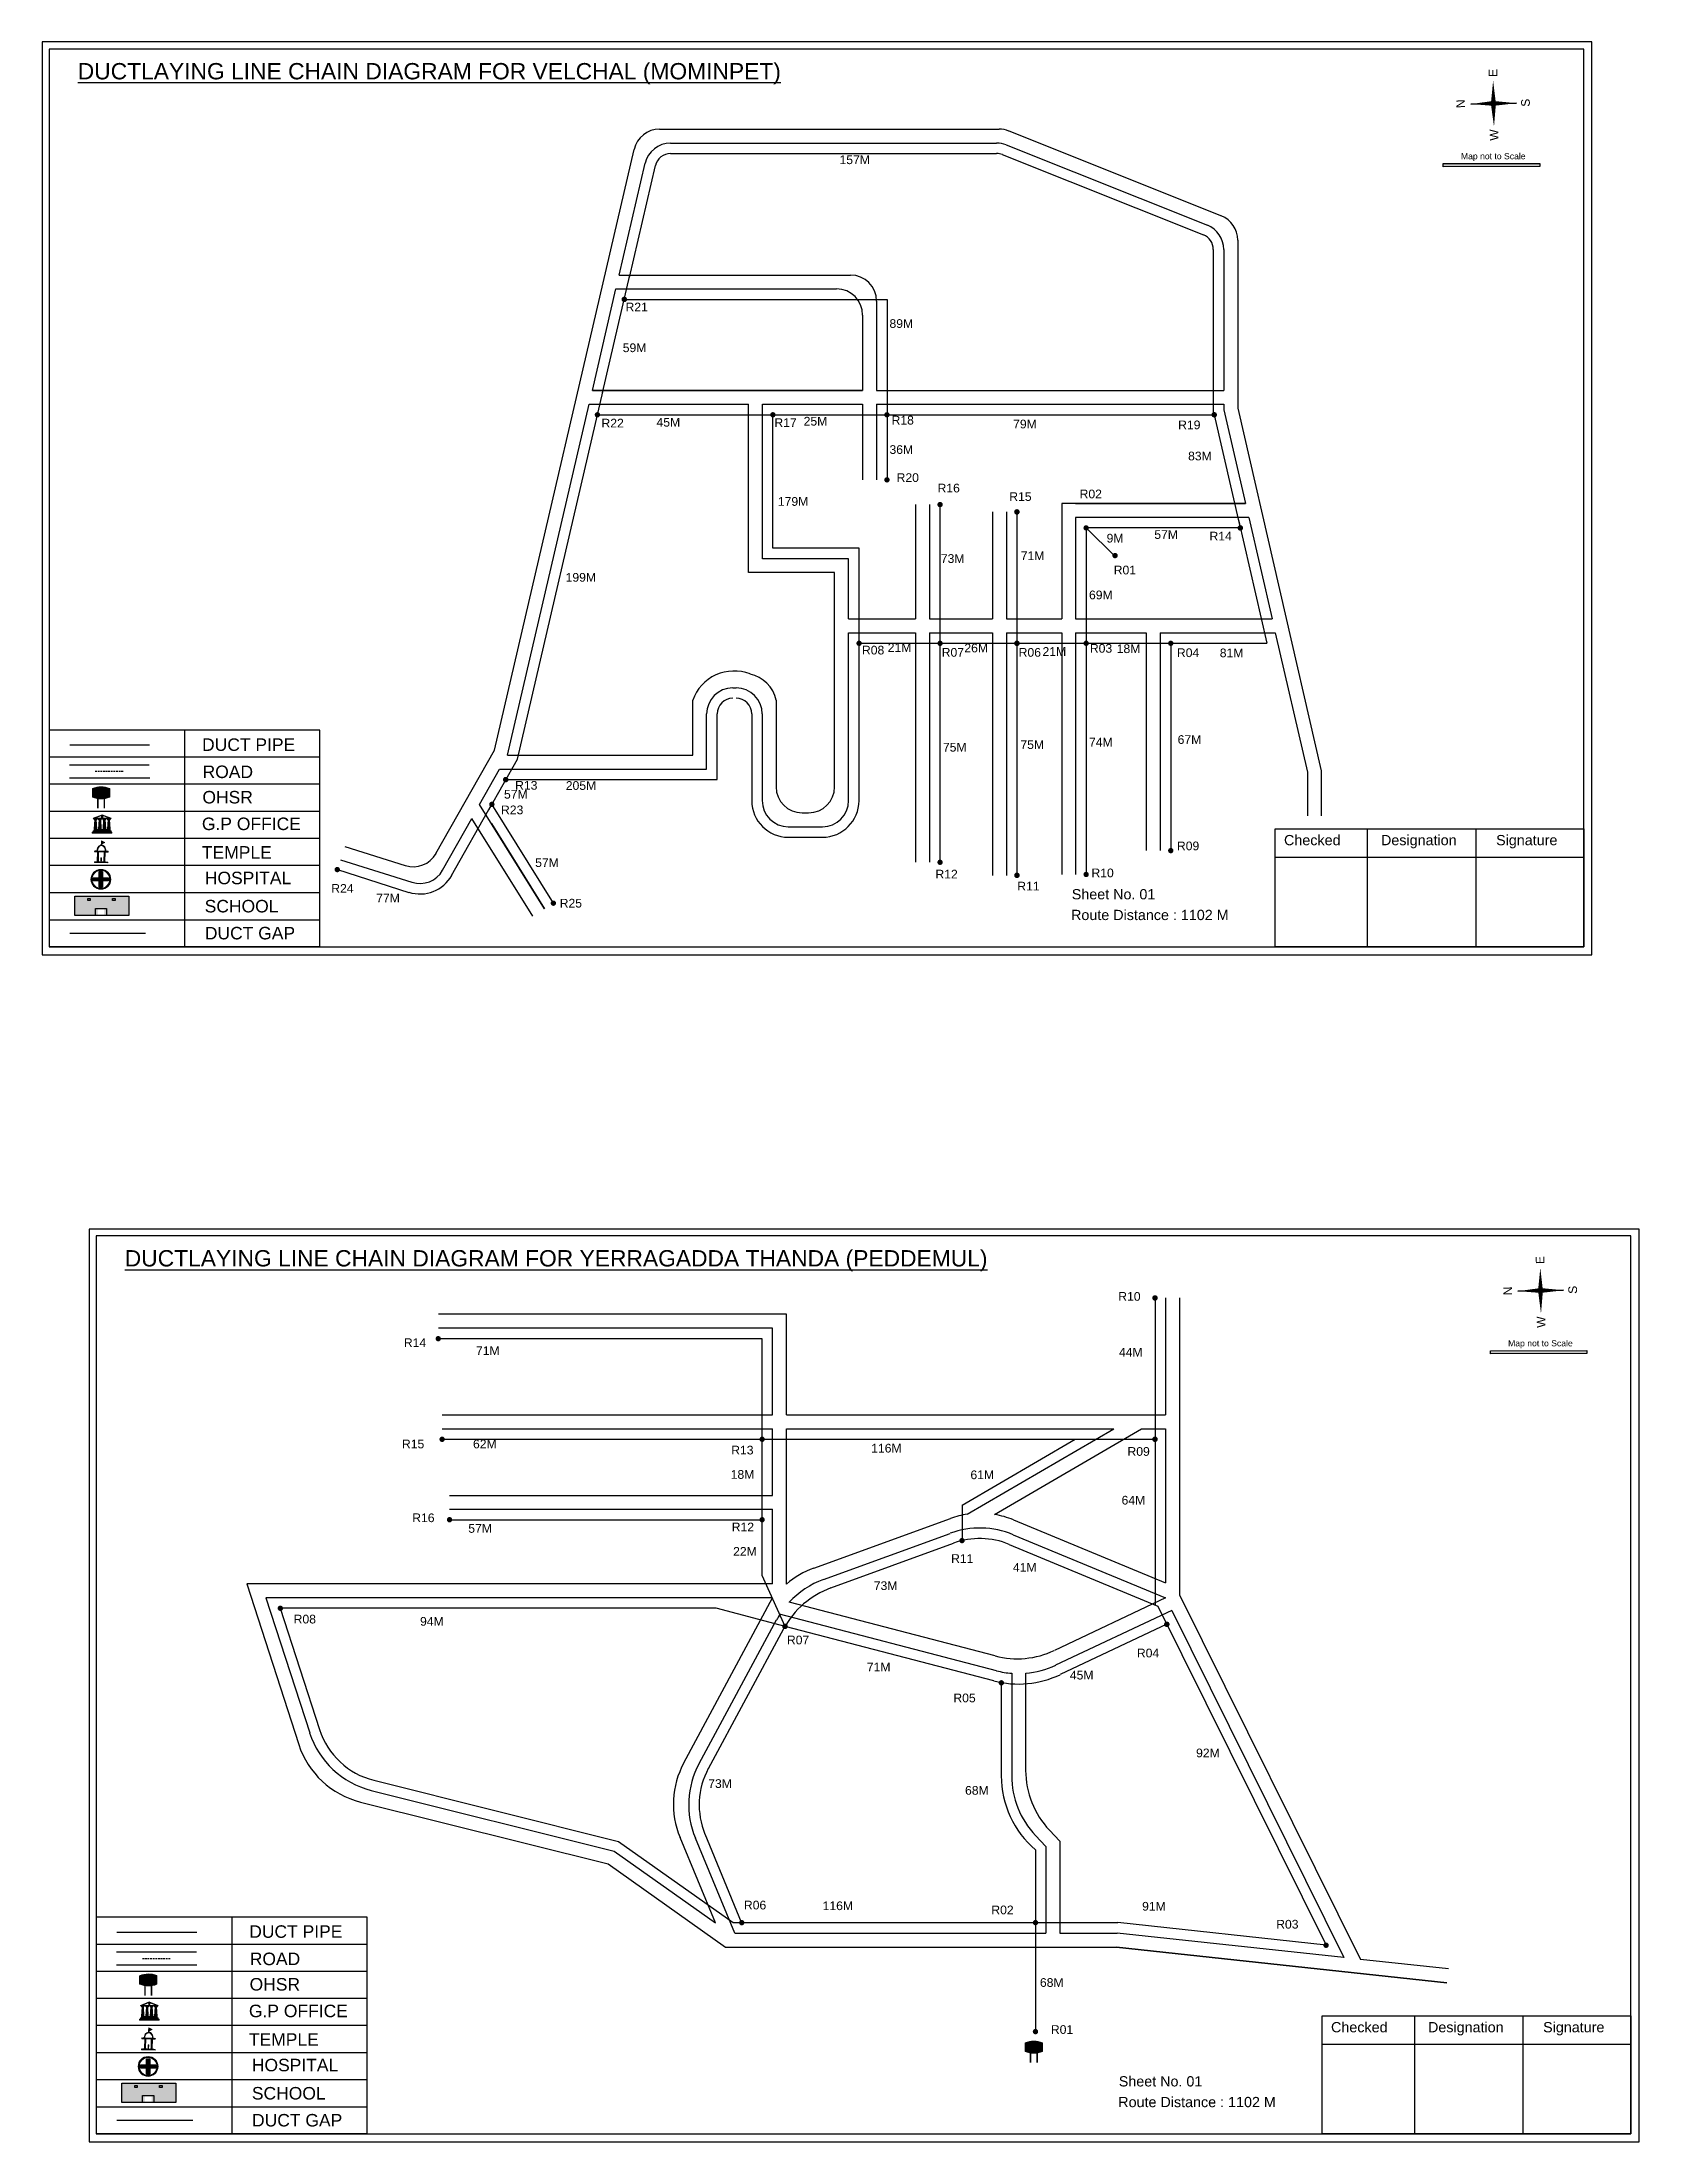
# Model space of a CAD drawing. Header units: inches. Extents: x -117 to 51867, y -12715 to 3423.
# Drawn here: x 37347 to 38264, y -9619 to -8412 of the extents above; entities that cross this region are included whole.
import ezdxf

# ---------------------------------------------------------------- set-up
doc = ezdxf.new("R2010")
doc.units = ezdxf.units.IN
doc.header["$MEASUREMENT"] = 0
doc.linetypes.add('DASHEDX2', pattern=[1.5, 1, -0.5])
for name, color, linetype in [('LANDMARK', 7, 'Continuous'), ('OHT', 7, 'Continuous'), ('pipe', 5, 'Continuous')]:
    doc.layers.add(name, color=color, linetype=linetype)
doc.styles.get("Standard").update_dxf_attribs({"font": 'arial.ttf'})

msp = doc.modelspace()

# ---------------------------------------------------------------- texts
at = {"color": 242, "true_color": 0xcd2027}
for s, p in [('%%UDUCTLAYING LINE CHAIN DIAGRAM FOR VELCHAL (MOMINPET)', (37367.6, -8433.5)), ('%%UDUCTLAYING LINE CHAIN DIAGRAM FOR YERRAGADDA THANDA (PEDDEMUL)', (37394.6, -9115.5))]:
    msp.add_text(s, height=9.375, dxfattribs=at).set_placement(p)
for s, p in [('E', (38182.9, -8432.1)), ('S', (38201.6, -8449.2)), ('N', (38164.3, -8450)), ('W', (38183.6, -8468.7)), ('E', (38210, -9114.1)), ('N', (38191.4, -9132)), ('S', (38228.7, -9131.2)), ('W', (38210.6, -9150.7))]:
    msp.add_text(s, height=4.95, rotation=91.0063).set_placement(p)
for s, height, p in [('157M', 5, (37805.1, -8482.2)), ('Map not to Scale', 3.542, (38162, -8479.4)), ('R21', 5, (37682.2, -8566.8)), ('89M', 5, (37833.8, -8576.3)), ('59M', 5, (37680.6, -8590.2)), ('R22', 5, (37668.4, -8633.5)), ('45M', 5, (37700, -8633)), ('R17', 5, (37767.7, -8633.2)), ('25M', 5, (37784.5, -8632.4)), ('R18', 5, (37835, -8631.8)), ('79M', 5, (37904.8, -8634)), ('R19', 5, (37999.6, -8634.5)), ('36M', 5, (37833.8, -8648.7)), ('83M', 5, (38005.3, -8652.4)), ('R20', 5, (37837.9, -8664.8)), ('179M', 5, (37769.7, -8678.5)), ('R16', 5, (37861.4, -8670.8)), ('R15', 5, (37902.6, -8675.7)), ('R02', 5, (37943, -8674.2)), ('9M', 5, (37958.5, -8699.6)), ('57M', 5, (37985.9, -8697.5)), ('R14', 5, (38017.6, -8698.4)), ('73M', 5, (37863.3, -8711.3)), ('71M', 5, (37909.2, -8709.7)), ('199M', 5, (37647.8, -8722.1)), ('R01', 5, (37962.6, -8717.9)), ('69M', 5, (37948.4, -8732.2)), ('R08', 5, (37818, -8763.9)), ('21M', 5, (37832.8, -8762.4)), ('26M', 5, (37876.8, -8762.7)), ('R03', 5, (37948.9, -8762.9)), ('18M', 5, (37964.3, -8763.1)), ('R07', 5, (37863.8, -8765.2)), ('R06', 5, (37908, -8765.2)), ('21M', 5, (37921.7, -8764.7)), ('R04', 5, (37998.9, -8765.4)), ('81M', 5, (38023.5, -8765.5)), ('DUCT PIPE', 7.18, (37439, -8819.3)), ('75M', 5, (37864.5, -8819.7)), ('75M', 5, (37909, -8818.2)), ('74M', 5, (37948.4, -8816.8)), ('67M', 5, (37999.3, -8815.3)), ('ROAD ', 7.18, (37439.3, -8834.9)), ('OHSR', 7.18, (37439.2, -8849.5)), ('57M', 5, (37612.4, -8846.7)), ('R13', 5, (37618.8, -8841.6)), ('205M', 5, (37647.9, -8841.7)), ('R23', 5, (37610.7, -8855.7)), ('G.P OFFICE', 7.18, (37438.9, -8864.8)), ('Checked', 5.89, (38060.4, -8873.5)), ('Designation', 5.886, (38116.1, -8873.5)), ('Signature', 5.89, (38182.2, -8873.5)), ('TEMPLE', 7.18, (37438.9, -8881.2)), ('R09', 5, (37998.9, -8876.4)), ('HOSPITAL', 7.18, (37440.6, -8895.9)), ('57M', 5, (37630.3, -8886)), ('R12', 5, (37860.2, -8892.6)), ('R10', 5, (37949.8, -8891.9)), ('R24', 5, (37513.2, -8900.8)), ('77M', 5, (37539, -8906.4)), ('R11', 5, (37907.2, -8899.5)), ('Sheet No. 01', 5.886, (37938.5, -8904.6)), ('SCHOOL', 7.18, (37440.5, -8912.1)), ('R25', 5, (37644.4, -8909.3)), ('Route Distance : 1102 M', 5.886, (37938.1, -8916.5)), ('DUCT GAP', 7.18, (37440.6, -8927.6)), ('R10', 5, (37965.2, -9135.2)), ('R14', 5, (37554.9, -9161.8)), ('71M', 5, (37596.3, -9166.4)), ('44M', 5, (37965.6, -9167.3)), ('Map not to Scale', 3.542, (38189.1, -9161.4)), ('R15', 5, (37553.8, -9220)), ('62M', 5, (37594.6, -9220)), ('116M', 5, (37823.3, -9222.4)), ('R13', 5, (37742.9, -9223.5)), ('R09', 5, (37970.5, -9224.3)), ('18M', 5, (37742.6, -9237.5)), ('61M', 5, (37880.3, -9237.7)), ('64M', 5, (37967.1, -9252.3)), ('R16', 5, (37559.7, -9262.4)), ('57M', 5, (37591.9, -9268.5)), ('R12', 5, (37743.2, -9267.7)), ('22M', 5, (37744, -9281.7)), ('R11', 5, (37869.2, -9285.8)), ('41M', 5, (37904.7, -9290.9)), ('73M', 5, (37824.8, -9301.4)), ('R08', 5, (37491.6, -9320.6)), ('94M', 5, (37564.2, -9321.9)), ('R07', 5, (37774.9, -9332.6)), ('R04', 5, (37975.9, -9340.1)), ('71M', 5, (37820.8, -9348.1)), ('45M', 5, (37937.4, -9352.8)), ('R05', 5, (37870.5, -9365.9)), ('92M', 5, (38009.9, -9397.5)), ('73M', 5, (37729.7, -9415.1)), ('68M', 5, (37877.2, -9419)), ('R06', 5, (37750.2, -9484.9)), ('116M', 5, (37795.4, -9485.3)), ('R02', 5, (37892.3, -9487.7)), ('91M', 5, (37978.9, -9485.6)), ('DUCT PIPE', 7.18, (37466.1, -9501.2)), ('R03', 5, (38055.9, -9495.9)), ('ROAD ', 7.18, (37466.4, -9516.9)), ('OHSR', 7.18, (37466.3, -9531.5)), ('68M', 5, (37920.2, -9529.4)), ('G.P OFFICE', 7.18, (37465.9, -9546.8)), ('R01', 5, (37926.5, -9556.4)), ('Checked', 5.89, (38087.4, -9555.5)), ('Designation', 5.886, (38143.1, -9555.5)), ('Signature', 5.89, (38209.2, -9555.5)), ('TEMPLE', 7.18, (37465.9, -9563.2)), ('HOSPITAL', 7.18, (37467.6, -9577.9)), ('SCHOOL', 7.18, (37467.6, -9594.1)), ('Sheet No. 01', 5.886, (37965.5, -9586.6)), ('DUCT GAP', 7.18, (37467.7, -9609.6)), ('Route Distance : 1102 M', 5.886, (37965.2, -9598.5))]:
    msp.add_text(s, height=height).set_placement(p)

# ---------------------------------------------------------------- blocks, each defined once
blk = doc.blocks.new('OHT')
at = {"linetype": 'Continuous', "lineweight": 0, "true_color": 0x0ffffc}
blk.add_hatch(color=4, dxfattribs=at).paths.add_polyline_path([(0.012, 1), (0, 1, 0.101323), (-0.4, 0.916), (-0.4, 0.525, 0.194075), (0.399, 0.521), (0.399, 0.921, 0.097877)])
at = {"color": 4, "linetype": 'Continuous', "lineweight": 0, "true_color": 0x0ffffc, "flags": 128}
for points in [[(-0.4, 0.525), (-0.4, 0.916)], [(0.399, 0.521), (0.399, 0.921)]]:
    blk.add_lwpolyline(points, dxfattribs=at)
at = {"color": 4, "linetype": 'Continuous', "lineweight": 0, "true_color": 0x0ffffc, "const_width": 0.075, "flags": 128}
for points in [[(-0.15, 0), (-0.15, 0.475)], [(0.15, 0), (0.15, 0.473)]]:
    blk.add_lwpolyline(points, dxfattribs=at)
at = {"color": 4, "linetype": 'Continuous', "lineweight": 0, "true_color": 0x0ffffc}
for centre, radius, start, end in [((0.006, -0.019), 1.019, 67.31091, 113.47108), ((0.004, 1.513), 1.068, 247.76824, 291.70073)]:
    blk.add_arc(centre, radius, start, end, dxfattribs=at)
blk = doc.blocks.new('Government_Office')
at = {"linetype": 'Continuous', "lineweight": 0, "true_color": 0xff0000}
for points in [[(-0.5, 0.05), (0.5, 0.05), (0.5, 0), (-0.5, 0)], [(-0.45, 0.08), (-0.45, 0.12), (0.45, 0.12), (0.45, 0.08)], [(-0.4, 0.14), (-0.4, 0.18), (0.4, 0.18), (0.4, 0.14)]]:
    blk.add_hatch(color=1, dxfattribs=at).paths.add_polyline_path(points)
h = blk.add_hatch(color=1, dxfattribs=at)
h.paths.add_polyline_path([(0.44, 0.72), (0.45, 0.75), (0, 0.93), (-0.45, 0.75), (-0.44, 0.72)])
h.paths.add_polyline_path([(0.36, 0.75), (-0.36, 0.75), (0, 0.9)], flags=16)
h.paths.add_polyline_path([(0, 0.78, -1), (0, 0.87, -1)], flags=0)
h = blk.add_hatch(color=1, dxfattribs=at)
edge = h.paths.add_edge_path()
edge.add_line((-0.27, 0.2), (-0.3, 0.68))
edge.add_line((-0.3, 0.68), (-0.29, 0.68))
edge.add_arc((-0.28, 0.69), 0.0176, 225.304, 441.5659)
edge.add_line((-0.28, 0.7), (-0.39, 0.7))
edge.add_arc((-0.39, 0.69), 0.0176, 98.4341, 314.696)
edge.add_line((-0.38, 0.68), (-0.37, 0.68))
edge.add_line((-0.37, 0.68), (-0.4, 0.2))
edge.add_line((-0.4, 0.2), (-0.27, 0.2))
h = blk.add_hatch(color=1, dxfattribs=at)
edge = h.paths.add_edge_path()
edge.add_line((-0.05, 0.2), (-0.07, 0.68))
edge.add_line((-0.07, 0.68), (-0.07, 0.68))
edge.add_arc((-0.05, 0.69), 0.0176, 225.304, 441.5659)
edge.add_line((-0.05, 0.7), (-0.17, 0.7))
edge.add_arc((-0.17, 0.69), 0.0176, 98.4341, 314.696)
edge.add_line((-0.16, 0.68), (-0.15, 0.68))
edge.add_line((-0.15, 0.68), (-0.18, 0.2))
edge.add_line((-0.18, 0.2), (-0.05, 0.2))
h = blk.add_hatch(color=1, dxfattribs=at)
edge = h.paths.add_edge_path()
edge.add_arc((0, 0.83), 0.0467, 90, 270)
edge.add_arc((0, 0.83), 0.0467, 270, 450)
h = blk.add_hatch(color=1, dxfattribs=at)
edge = h.paths.add_edge_path()
edge.add_line((0.18, 0.2), (0.15, 0.68))
edge.add_line((0.15, 0.68), (0.16, 0.68))
edge.add_arc((0.17, 0.69), 0.0176, 225.304, 441.5659)
edge.add_line((0.17, 0.7), (0.05, 0.7))
edge.add_arc((0.05, 0.69), 0.0176, 98.4341, 314.696)
edge.add_line((0.07, 0.68), (0.07, 0.68))
edge.add_line((0.07, 0.68), (0.05, 0.2))
edge.add_line((0.05, 0.2), (0.18, 0.2))
h = blk.add_hatch(color=1, dxfattribs=at)
edge = h.paths.add_edge_path()
edge.add_line((0.4, 0.2), (0.37, 0.68))
edge.add_line((0.37, 0.68), (0.38, 0.68))
edge.add_arc((0.39, 0.69), 0.0176, 225.304, 441.5659)
edge.add_line((0.4, 0.7), (0.28, 0.7))
edge.add_arc((0.28, 0.69), 0.0176, 98.4341, 314.696)
edge.add_line((0.29, 0.68), (0.3, 0.68))
edge.add_line((0.3, 0.68), (0.27, 0.2))
edge.add_line((0.27, 0.2), (0.4, 0.2))
at = {"color": 1, "linetype": 'Continuous', "lineweight": 0, "true_color": 0xff0000, "flags": 128}
for points in [[(-0.5, 0.05), (0.5, 0.05), (0.5, 0), (-0.5, 0)], [(-0.45, 0.75), (-0.44, 0.72), (0.44, 0.72), (0.45, 0.75), (0, 0.93)], [(-0.45, 0.08), (-0.45, 0.12), (0.45, 0.12), (0.45, 0.08)], [(-0.4, 0.14), (-0.4, 0.18), (0.4, 0.18), (0.4, 0.14)], [(-0.36, 0.75), (0.36, 0.75), (0, 0.9)]]:
    blk.add_lwpolyline(points, close=True, dxfattribs=at)
for points in [[(-0.27, 0.2), (-0.3, 0.68), (-0.29, 0.68, 1.379694), (-0.28, 0.7), (-0.39, 0.7, 1.379694), (-0.38, 0.68), (-0.37, 0.68), (-0.4, 0.2)], [(-0.05, 0.2), (-0.07, 0.68), (-0.07, 0.68, 1.379694), (-0.05, 0.7), (-0.17, 0.7, 1.379694), (-0.16, 0.68), (-0.15, 0.68), (-0.18, 0.2)], [(0, 0.87, 1), (0, 0.78, 1)], [(0.18, 0.2), (0.15, 0.68), (0.16, 0.68, 1.379694), (0.17, 0.7), (0.05, 0.7, 1.379694), (0.07, 0.68), (0.07, 0.68), (0.05, 0.2)], [(0.4, 0.2), (0.37, 0.68), (0.38, 0.68, 1.379694), (0.4, 0.7), (0.28, 0.7, 1.379694), (0.29, 0.68), (0.3, 0.68), (0.27, 0.2)]]:
    blk.add_lwpolyline(points, format="xyb", close=True, dxfattribs=at)
blk = doc.blocks.new('Temple')
at = {"linetype": 'Continuous', "lineweight": 0, "true_color": 0xe66000}
blk.add_hatch(color=32, dxfattribs=at).paths.add_polyline_path([(-0.006, 1), (0.147, 0.931), (0, 0.85)])
at = {"linetype": 'Continuous', "lineweight": 0, "true_color": 0xff0000}
h = blk.add_hatch(color=1, dxfattribs=at)
edge = h.paths.add_edge_path()
edge.add_line((0.175, 0.49), (0.225, 0.49))
edge.add_line((0.225, 0.49), (0.225, 0.497))
edge.add_line((0.225, 0.497), (0.307, 0.497))
edge.add_line((0.307, 0.497), (0.307, 0.533))
edge.add_line((0.307, 0.533), (0.257, 0.533))
edge.add_line((0.257, 0.533), (0.257, 0.54))
edge.add_line((0.257, 0.54), (0.2, 0.54))
edge.add_spline(control_points=[(0.2, 0.54), (0.2, 0.589), (0.19, 0.638), (0.142, 0.743), (0.092, 0.79), (0.027, 0.805), (0.02, 0.806), (0.012, 0.806)], knot_values=[4.712389, 4.712389, 4.712389, 4.712389, 5.278166, 5.278166, 6.117402, 6.117402, 6.223801, 6.223801, 6.223801, 6.223801], degree=3, periodic=0)
edge.add_line((0.012, 0.806), (0.012, 0.79))
edge.add_line((0.012, 0.79), (-0.012, 0.79))
edge.add_line((-0.012, 0.79), (-0.012, 0.806))
edge.add_spline(control_points=[(-0.012, 0.806), (-0.055, 0.802), (-0.096, 0.781), (-0.171, 0.699), (-0.197, 0.628), (-0.2, 0.55), (-0.2, 0.545), (-0.2, 0.54)], knot_values=[6.343965, 6.343965, 6.343965, 6.343965, 6.956638, 6.956638, 7.795874, 7.795874, 7.853982, 7.853982, 7.853982, 7.853982], degree=3, periodic=0)
edge.add_line((-0.2, 0.54), (-0.257, 0.54))
edge.add_line((-0.257, 0.54), (-0.257, 0.533))
edge.add_line((-0.257, 0.533), (-0.307, 0.533))
edge.add_line((-0.307, 0.533), (-0.307, 0.497))
edge.add_line((-0.307, 0.497), (-0.225, 0.497))
edge.add_line((-0.225, 0.497), (-0.225, 0.49))
edge.add_line((-0.225, 0.49), (-0.175, 0.49))
edge.add_line((-0.175, 0.49), (-0.175, 0.07))
edge.add_arc((-0.205, 0.07), 0.03, -90, 0, ccw=False)
edge.add_line((-0.205, 0.04), (-0.257, 0.04))
edge.add_line((-0.257, 0.04), (-0.257, 0.033))
edge.add_line((-0.257, 0.033), (-0.307, 0.033))
edge.add_line((-0.307, 0.033), (-0.307, 0))
edge.add_line((-0.307, 0), (0.307, 0))
edge.add_line((0.307, 0), (0.307, 0.033))
edge.add_line((0.307, 0.033), (0.257, 0.033))
edge.add_line((0.257, 0.033), (0.257, 0.04))
edge.add_line((0.257, 0.04), (0.205, 0.04))
edge.add_arc((0.205, 0.07), 0.03, 180, 270, ccw=False)
edge.add_line((0.175, 0.07), (0.175, 0.49))
h.paths.add_polyline_path([(0.125, 0.07, -0.414214), (0.095, 0.04), (0.05, 0.04), (0.05, 0.033), (-0.05, 0.033), (-0.05, 0.04), (-0.095, 0.04, -0.414214), (-0.125, 0.07), (-0.125, 0.497), (0.125, 0.497)], flags=16)
edge = h.paths.add_edge_path(flags=16)
edge.add_ellipse((0, 0.54), major_axis=(0, 0.242), ratio=0.722808, start_angle=270, end_angle=450, ccw=False)
edge.add_line((0.175, 0.54), (-0.175, 0.54))
h.paths.add_polyline_path([(0.012, 0.23), (0.012, 0.07), (-0.012, 0.07), (-0.012, 0.23)], flags=0)
h = blk.add_hatch(color=1, dxfattribs=at)
edge = h.paths.add_edge_path()
edge.add_line((0.012, 0.857), (0, 0.85))
edge.add_line((0, 0.85), (-0.003, 0.925))
edge.add_line((-0.003, 0.925), (-0.012, 0.925))
edge.add_line((-0.012, 0.925), (-0.012, 0.806))
edge.add_spline(control_points=[(-0.012, 0.806), (-0.004, 0.807), (0.004, 0.807), (0.012, 0.806)], knot_values=[6.223801, 6.223801, 6.223801, 6.223801, 6.343965, 6.343965, 6.343965, 6.343965], degree=3, periodic=0)
edge.add_line((0.012, 0.806), (0.012, 0.857))
h = blk.add_hatch(color=1, dxfattribs=at)
edge = h.paths.add_edge_path()
edge.add_line((0.012, 0.79), (0.012, 0.806))
edge.add_spline(control_points=[(0.012, 0.806), (0.004, 0.807), (-0.004, 0.807), (-0.012, 0.806)], knot_values=[6.223801, 6.223801, 6.223801, 6.223801, 6.343965, 6.343965, 6.343965, 6.343965], degree=3, periodic=0)
edge.add_line((-0.012, 0.806), (-0.012, 0.79))
edge.add_line((-0.012, 0.79), (0.012, 0.79))
at = {"color": 32, "linetype": 'Continuous', "lineweight": 0, "true_color": 0xe66000, "flags": 128}
blk.add_lwpolyline([(-0.006, 1), (0.147, 0.931), (0, 0.85), (-0.006, 1)], dxfattribs=at)
at = {"color": 1, "linetype": 'Continuous', "lineweight": 0, "true_color": 0xff0000, "flags": 128}
blk.add_lwpolyline([(0.2, 0.54), (0.257, 0.54), (0.257, 0.533), (0.307, 0.533), (0.307, 0.497), (0.225, 0.497), (0.225, 0.49), (0.175, 0.49), (0.175, 0.07, 0.414214), (0.205, 0.04), (0.257, 0.04), (0.257, 0.033), (0.307, 0.033), (0.307, 0), (-0.307, 0), (-0.307, 0.033), (-0.257, 0.033), (-0.257, 0.04), (-0.205, 0.04, 0.414214), (-0.175, 0.07), (-0.175, 0.49), (-0.225, 0.49), (-0.225, 0.497), (-0.307, 0.497), (-0.307, 0.533), (-0.257, 0.533), (-0.257, 0.54), (-0.2, 0.54)], format="xyb", dxfattribs=at)
blk.add_lwpolyline([(-0.175, 0.54), (0.175, 0.54)], dxfattribs=at)
blk.add_lwpolyline([(0.125, 0.497), (0.125, 0.07, -0.414214), (0.095, 0.04), (0.05, 0.04), (0.05, 0.033), (-0.05, 0.033), (-0.05, 0.04), (-0.095, 0.04, -0.414214), (-0.125, 0.07), (-0.125, 0.497)], format="xyb", close=True, dxfattribs=at)
for points in [[(0.012, 0.925), (-0.012, 0.925), (-0.012, 0.79), (0.012, 0.79)], [(0.012, 0.23), (-0.012, 0.23), (-0.012, 0.07), (0.012, 0.07)]]:
    blk.add_lwpolyline(points, close=True, dxfattribs=at)
at = {"color": 1, "linetype": 'Continuous', "lineweight": 0, "true_color": 0xff0000}
blk.add_ellipse((0, 0.54), major_axis=(0, 0.242), ratio=0.722808, start_param=4.712389, end_param=7.853982, dxfattribs=at)
blk.add_open_spline([(0.2, 0.54), (0.2, 0.589), (0.19, 0.638), (0.142, 0.743), (0.092, 0.79), (-0.023, 0.816), (-0.085, 0.794), (-0.171, 0.699), (-0.197, 0.628), (-0.2, 0.55), (-0.2, 0.545), (-0.2, 0.54)], degree=3, knots=[4.712389, 4.712389, 4.712389, 4.712389, 5.278166, 5.278166, 6.117402, 6.117402, 6.956638, 6.956638, 7.795874, 7.795874, 7.853982, 7.853982, 7.853982, 7.853982], dxfattribs=at)
blk = doc.blocks.new('*U95')
at = {"color": 0, "linetype": 'DASHEDX2', "transparency": 16777216}
blk.add_line((-8.2, 0), (8, 0), dxfattribs=at)
blk = doc.blocks.new('Hospital')
at = {"linetype": 'Continuous', "lineweight": 0, "true_color": 0x000000}
h = blk.add_hatch(color=18, dxfattribs=at)
h.paths.add_polyline_path([(-0.5, 0, 1), (0.5, 0, 1)])
h.paths.add_polyline_path([(0.45, 0, -1), (-0.45, 0, -1)], flags=16)
at = {"linetype": 'Continuous', "true_color": 0xff0000}
blk.add_hatch(color=1, dxfattribs=at).paths.add_polyline_path([(-0.39, 0.08), (-0.08, 0.08), (-0.08, 0.39), (0.08, 0.39), (0.08, 0.08), (0.39, 0.08), (0.39, -0.08), (0.08, -0.08), (0.08, -0.39), (-0.08, -0.39), (-0.08, -0.08), (-0.39, -0.08)])
at = {"color": 1, "linetype": 'Continuous', "true_color": 0xff0000, "flags": 128}
blk.add_lwpolyline([(-0.39, 0.08), (-0.08, 0.08), (-0.08, 0.39), (0.08, 0.39), (0.08, 0.08), (0.39, 0.08), (0.39, -0.08), (0.08, -0.08), (0.08, -0.39), (-0.08, -0.39), (-0.08, -0.08), (-0.39, -0.08)], close=True, dxfattribs=at)
at = {"color": 18, "linetype": 'Continuous', "lineweight": 0, "true_color": 0x000000}
for radius in [0.5, 0.446]:
    blk.add_circle((0, 0), radius, dxfattribs=at)
blk = doc.blocks.new('*U97')
at = {"color": 0, "linetype": 'DASHEDX2', "transparency": 16777216}
blk.add_line((-8.2, 0), (8, 0), dxfattribs=at)

# ---------------------------------------------------------------- hatches: boundary and pattern name
at = {"true_color": 0x0093dd}
h = msp.add_hatch(color=142, dxfattribs=at)
h.dxf.hatch_style = 1
h.paths.add_polyline_path([(38151.8, -8481.9), (38151.8, -8483.8), (38207.4, -8483.6), (38207.4, -8481.8)])
at = {"ltscale": 0.5}
h = msp.add_hatch(color=5, dxfattribs=at)
h.dxf.hatch_style = 1
h.paths.add_polyline_path([(37683.1, -8559.9, 1), (37679.9, -8559.9, 1)])
h = msp.add_hatch(color=5, dxfattribs=at)
h.dxf.hatch_style = 1
h.paths.add_polyline_path([(37667.6, -8626.2, 1), (37664.5, -8626.2, 1)])
h = msp.add_hatch(color=5, dxfattribs=at)
h.dxf.hatch_style = 1
h.paths.add_polyline_path([(37768.4, -8626.2, 1), (37765.3, -8626.2, 1)])
h = msp.add_hatch(color=5, dxfattribs=at)
h.dxf.hatch_style = 1
h.paths.add_polyline_path([(37833.9, -8626.2, 1), (37830.8, -8626.2, 1)])
h = msp.add_hatch(color=5, dxfattribs=at)
h.dxf.hatch_style = 1
h.paths.add_polyline_path([(38021.9, -8626.2, 1), (38018.7, -8626.2, 1)])
h = msp.add_hatch(color=5, dxfattribs=at)
h.dxf.hatch_style = 1
h.paths.add_polyline_path([(37833.9, -8663.6, 1), (37830.8, -8663.6, 1)])
h = msp.add_hatch(color=5, dxfattribs=at)
h.dxf.hatch_style = 1
h.paths.add_polyline_path([(37864.4, -8677.8, 1), (37861.3, -8677.8, 1)])
h = msp.add_hatch(color=5, dxfattribs=at)
h.dxf.hatch_style = 1
h.paths.add_polyline_path([(37908.6, -8682, 1), (37905.4, -8682, 1)])
h = msp.add_hatch(color=5, dxfattribs=at)
h.dxf.hatch_style = 1
h.paths.add_polyline_path([(37948.3, -8691.2, 1), (37945.2, -8691.2, 1)])
h = msp.add_hatch(color=5, dxfattribs=at)
h.dxf.hatch_style = 1
h.paths.add_polyline_path([(38036.9, -8691.2, 1), (38033.7, -8691.2, 1)])
h = msp.add_hatch(color=5, dxfattribs=at)
h.dxf.hatch_style = 1
h.paths.add_polyline_path([(37964.9, -8707.1, 1), (37961.8, -8707.1, 1)])
h = msp.add_hatch(color=5, dxfattribs=at)
h.dxf.hatch_style = 1
h.paths.add_polyline_path([(37817.9, -8757.5, 1), (37814.8, -8757.5, 1)])
h = msp.add_hatch(color=5, dxfattribs=at)
h.dxf.hatch_style = 1
h.paths.add_polyline_path([(37864.4, -8757.5, 1), (37861.3, -8757.5, 1)])
h = msp.add_hatch(color=5, dxfattribs=at)
h.dxf.hatch_style = 1
h.paths.add_polyline_path([(37908.6, -8757.5, 1), (37905.4, -8757.5, 1)])
h = msp.add_hatch(color=5, dxfattribs=at)
h.dxf.hatch_style = 1
h.paths.add_polyline_path([(37948.3, -8757.5, 1), (37945.2, -8757.5, 1)])
h = msp.add_hatch(color=5, dxfattribs=at)
h.dxf.hatch_style = 1
h.paths.add_polyline_path([(37996.9, -8757.5, 1), (37993.8, -8757.5, 1)])
h = msp.add_hatch(color=5, dxfattribs=at)
h.dxf.hatch_style = 1
h.paths.add_polyline_path([(37615, -8835.8, 1), (37611.8, -8835.8, 1)])
h = msp.add_hatch(color=5, dxfattribs=at)
h.dxf.hatch_style = 1
h.paths.add_polyline_path([(37607, -8850, 1), (37603.9, -8850, 1)])
h = msp.add_hatch(color=5, dxfattribs=at)
h.dxf.hatch_style = 1
h.paths.add_polyline_path([(37996.9, -8876.6, 1), (37993.8, -8876.6, 1)])
h = msp.add_hatch(color=5, dxfattribs=at)
h.dxf.hatch_style = 1
h.paths.add_polyline_path([(37518.2, -8887.5, 1), (37515.1, -8887.5, 1)])
h = msp.add_hatch(color=5, dxfattribs=at)
h.dxf.hatch_style = 1
h.paths.add_polyline_path([(37864.4, -8883.3, 1), (37861.3, -8883.3, 1)])
h = msp.add_hatch(color=5, dxfattribs=at)
h.dxf.hatch_style = 1
h.paths.add_polyline_path([(37908.6, -8890.8, 1), (37905.4, -8890.8, 1)])
h = msp.add_hatch(color=5, dxfattribs=at)
h.dxf.hatch_style = 1
h.paths.add_polyline_path([(37948.3, -8890.3, 1), (37945.2, -8890.3, 1)])
at = {"true_color": 0xc8c92d}
h = msp.add_hatch(color=52, dxfattribs=at)
h.dxf.hatch_style = 1
h.paths.add_polyline_path([(37372, -8902.8), (37365.9, -8902.8), (37365.9, -8913.9), (37372, -8913.9)])
h.paths.add_polyline_path([(37396.9, -8902.8), (37390.7, -8902.8), (37390.7, -8913.9), (37396.9, -8913.9)])
at = {"true_color": 0x293189}
h = msp.add_hatch(color=177, dxfattribs=at)
h.dxf.hatch_style = 1
h.paths.add_polyline_path([(37390.7, -8902.8), (37372, -8902.8), (37372, -8913.9), (37379, -8913.9), (37379, -8910.3), (37382.9, -8910.3), (37382.9, -8913.9), (37390.7, -8913.9)])
h.paths.add_polyline_path([(37374.7, -8905.3), (37373.3, -8905.3), (37373.3, -8904.1), (37374.7, -8904.1)], flags=16)
h.paths.add_polyline_path([(37387.6, -8905.3), (37387.6, -8904.1), (37389, -8904.1), (37389, -8905.3)], flags=16)
at = {"ltscale": 0.5}
h = msp.add_hatch(color=5, dxfattribs=at)
h.dxf.hatch_style = 1
h.paths.add_polyline_path([(37642.3, -8906.8, 1), (37639.2, -8906.8, 1)])
h = msp.add_hatch(color=5, dxfattribs=at)
h.dxf.hatch_style = 1
h.paths.add_polyline_path([(37987.9, -9133.6, 1), (37984.7, -9133.6, 1)])
h = msp.add_hatch(color=5, dxfattribs=at)
h.dxf.hatch_style = 1
h.paths.add_polyline_path([(37576.2, -9157, 1), (37573.1, -9157, 1)])
at = {"true_color": 0x0093dd}
h = msp.add_hatch(color=142, dxfattribs=at)
h.dxf.hatch_style = 1
h.paths.add_polyline_path([(38178.9, -9163.9), (38178.9, -9165.7), (38234.4, -9165.6), (38234.4, -9163.8)])
at = {"ltscale": 0.5}
h = msp.add_hatch(color=5, dxfattribs=at)
h.dxf.hatch_style = 1
h.paths.add_polyline_path([(37578.4, -9214.8, 1), (37575.3, -9214.8, 1)])
h = msp.add_hatch(color=5, dxfattribs=at)
h.dxf.hatch_style = 1
h.paths.add_polyline_path([(37762.2, -9214.8, 1), (37759.1, -9214.8, 1)])
h = msp.add_hatch(color=5, dxfattribs=at)
h.dxf.hatch_style = 1
h.paths.add_polyline_path([(37987.9, -9214.8, 1), (37984.7, -9214.8, 1)])
h = msp.add_hatch(color=5, dxfattribs=at)
h.dxf.hatch_style = 1
h.paths.add_polyline_path([(37582.7, -9261, 1), (37579.6, -9261, 1)])
h = msp.add_hatch(color=5, dxfattribs=at)
h.dxf.hatch_style = 1
h.paths.add_polyline_path([(37762.2, -9261, 1), (37759.1, -9261, 1)])
h = msp.add_hatch(color=5, dxfattribs=at)
h.dxf.hatch_style = 1
h.paths.add_polyline_path([(37877, -9273, 1), (37873.9, -9273, 1)])
h = msp.add_hatch(color=5, dxfattribs=at)
h.dxf.hatch_style = 1
h.paths.add_polyline_path([(37485.5, -9311.9, 1), (37482.4, -9311.9, 1)])
h = msp.add_hatch(color=5, dxfattribs=at)
h.dxf.hatch_style = 1
h.paths.add_polyline_path([(37775.4, -9322.3, 1), (37772.2, -9322.3, 1)])
h = msp.add_hatch(color=5, dxfattribs=at)
h.dxf.hatch_style = 1
h.paths.add_polyline_path([(37994.7, -9321.1, 1), (37991.5, -9321.1, 1)])
h = msp.add_hatch(color=5, dxfattribs=at)
h.dxf.hatch_style = 1
h.paths.add_polyline_path([(37899.6, -9354.7, 1), (37896.5, -9354.7, 1)])
h = msp.add_hatch(color=5, dxfattribs=at)
h.dxf.hatch_style = 1
h.paths.add_polyline_path([(37750.5, -9492.5, 1), (37747.4, -9492.5, 1)])
h = msp.add_hatch(color=5, dxfattribs=at)
h.dxf.hatch_style = 1
h.paths.add_polyline_path([(37919.2, -9492.5, 1), (37916.1, -9492.5, 1)])
h = msp.add_hatch(color=5, dxfattribs=at)
h.dxf.hatch_style = 1
h.paths.add_polyline_path([(38086.1, -9505.5, 1), (38083, -9505.5, 1)])
h = msp.add_hatch(color=5, dxfattribs=at)
h.dxf.hatch_style = 1
h.paths.add_polyline_path([(37919.2, -9555.1, 1), (37916.1, -9555.1, 1)])
at = {"true_color": 0xc8c92d}
h = msp.add_hatch(color=52, dxfattribs=at)
h.dxf.hatch_style = 1
h.paths.add_polyline_path([(37399.1, -9584.8), (37392.9, -9584.8), (37392.9, -9595.9), (37399.1, -9595.9)])
h.paths.add_polyline_path([(37423.9, -9584.8), (37417.8, -9584.8), (37417.8, -9595.9), (37423.9, -9595.9)])
at = {"true_color": 0x293189}
h = msp.add_hatch(color=177, dxfattribs=at)
h.dxf.hatch_style = 1
h.paths.add_polyline_path([(37417.8, -9584.8), (37399.1, -9584.8), (37399.1, -9595.9), (37406.1, -9595.9), (37406.1, -9592.3), (37410, -9592.3), (37410, -9595.9), (37417.8, -9595.9)])
h.paths.add_polyline_path([(37401.8, -9587.3), (37400.4, -9587.3), (37400.4, -9586), (37401.8, -9586)], flags=16)
h.paths.add_polyline_path([(37414.6, -9587.3), (37414.6, -9586), (37416, -9586), (37416, -9587.3)], flags=16)

# ---------------------------------------------------------------- linework, layer by layer
for p, q in [((38193.9, -8447.2), (38167.6, -8447.7)), ((38167.6, -8447.7), (38193.9, -8447.2)), ((38193.9, -8447.2), (38167.6, -8447.7)), ((38180.8, -8447.4), (38193.9, -8447.2)), ((37701.8, -8462.1), (37896.8, -8462.1)), ((37902.4, -8463.1), (38024.4, -8511.9)), ((37606.9, -8818.9), (37687.2, -8473.7)), ((37708.1, -8470.1), (37895.3, -8470.1)), ((37900.9, -8471.1), (38016.4, -8517.3)), ((37678.6, -8545.9), (37693.5, -8481.7)), ((38033.8, -8525.8), (38033.8, -8622.4)), ((38025.8, -8531.2), (38025.8, -8612.2)), ((37663.2, -8612.2), (37676.7, -8553.9)), ((37676.7, -8553.9), (37803.4, -8553.9)), ((37678.6, -8545.9), (37811.4, -8545.9)), ((37826.4, -8560.9), (37826.4, -8612.2)), ((37818.4, -8568.9), (37818.4, -8612.2)), ((37818.4, -8612.2), (37663.2, -8612.2)), ((37663.2, -8612.2), (37818.4, -8612.2)), ((37826.4, -8612.2), (38025.8, -8612.2)), ((37614.4, -8821.8), (37661.3, -8620.2)), ((37661.3, -8620.2), (37752.8, -8620.2)), ((37752.8, -8716.9), (37752.8, -8620.2)), ((37760.8, -8708.9), (37760.8, -8620.2)), ((37760.8, -8620.2), (37818.4, -8620.2)), ((37818.4, -8620.2), (37818.4, -8663.6)), ((37826.4, -8620.2), (37826.4, -8663.6)), ((37826.4, -8620.2), (38025.8, -8620.2)), ((38025.8, -8620.2), (38025.8, -8623.3)), ((38025.8, -8623.3), (38038.2, -8677.2)), ((38033.8, -8622.4), (38081.8, -8830.7)), ((37848.8, -8677.8), (37848.8, -8743.5)), ((37856.8, -8677.8), (37856.8, -8743.5)), ((37893, -8682), (37893, -8743.5)), ((37901, -8682), (37901, -8743.5)), ((38038.2, -8677.2), (37932.7, -8677.2)), ((37932.7, -8677.2), (37932.7, -8743.5)), ((37940.7, -8677.2), (38038.2, -8677.2)), ((37940.7, -8685.2), (37940.7, -8743.5)), ((38040.1, -8685.2), (37940.7, -8685.2)), ((38040.1, -8685.2), (38053.5, -8743.5)), ((37810.3, -8708.9), (37760.8, -8708.9)), ((37810.3, -8743.5), (37810.3, -8708.9)), ((37802.3, -8716.9), (37752.8, -8716.9)), ((37802.3, -8839.9), (37802.3, -8716.9)), ((37810.3, -8743.5), (37848.8, -8743.5)), ((37856.8, -8743.5), (37893, -8743.5)), ((37901, -8743.5), (37932.7, -8743.5)), ((37940.7, -8743.5), (38053.5, -8743.5)), ((37810.3, -8847.9), (37810.3, -8751.5)), ((37810.3, -8751.5), (37848.8, -8751.5)), ((37848.8, -8751.5), (37848.8, -8883.3)), ((37856.8, -8751.5), (37856.8, -8883.3)), ((37856.8, -8751.5), (37893, -8751.5)), ((37893, -8751.5), (37893, -8890.8)), ((37901, -8751.5), (37901, -8890.8)), ((37901, -8751.5), (37932.7, -8751.5)), ((37932.7, -8751.5), (37932.7, -8890.3)), ((37940.7, -8751.5), (37940.7, -8890.3)), ((37940.7, -8751.5), (37981.3, -8751.5)), ((37981.3, -8751.5), (37981.3, -8876.6)), ((37989.3, -8751.5), (37989.3, -8876.6)), ((37989.3, -8751.5), (38055.3, -8751.5)), ((38055.3, -8751.5), (38073.8, -8831.6)), ((37743.8, -8783.1), (37745.7, -8783.1)), ((37720.8, -8821.8), (37720.8, -8790.1)), ((37768.7, -8790.1), (37768.7, -8839.9)), ((37728.8, -8829.8), (37728.8, -8798.1)), ((37760.7, -8798.1), (37760.7, -8847.9)), ((37351.2, -8807.4), (37351.2, -8930.6)), ((37429, -8807.4), (37429, -8931.8)), ((37573.3, -8878.3), (37606.9, -8818.9)), ((37506.7, -8823), (37351.2, -8823)), ((37362.8, -8827.3), (37408.7, -8827.3)), ((37598.4, -8850.1), (37609.9, -8829.8)), ((37609.9, -8829.8), (37728.8, -8829.8)), ((37614.4, -8821.8), (37720.8, -8821.8)), ((38081.8, -8830.7), (38081.8, -8856.6)), ((37506.7, -8838.5), (37351.2, -8838.5)), ((37362.8, -8834.8), (37409, -8834.8)), ((38073.8, -8831.6), (38073.8, -8856.6)), ((37506.7, -8854.1), (37351.2, -8854.1)), ((37635.7, -8910), (37598.4, -8850.1)), ((37783.7, -8854.9), (37787.3, -8854.9)), ((37577.1, -8887.9), (37594, -8858.1)), ((37628.9, -8914.2), (37594, -8858.1)), ((37605.3, -8861.1), (37635.7, -8910)), ((37775.7, -8862.9), (37795.3, -8862.9)), ((37506.7, -8869.6), (37351.2, -8869.6)), ((37520.9, -8874.2), (37555.7, -8885.2)), ((37506.7, -8885.2), (37351.2, -8885.2)), ((37518.5, -8881.8), (37559.5, -8894.8)), ((37351.2, -8900.7), (37506.7, -8900.7)), ((37351.2, -8916.3), (37506.7, -8916.3)), ((37351.2, -8930.6), (37351.2, -8931.8)), ((37351.2, -8930.9), (37351.2, -8931.8)), ((37506.7, -8931.8), (37351.2, -8931.8)), ((38221, -9129.2), (38194.7, -9129.7)), ((38194.7, -9129.7), (38221, -9129.2)), ((38221, -9129.2), (38194.7, -9129.7)), ((38207.8, -9129.4), (38221, -9129.2)), ((37774.7, -9143), (37574.7, -9143)), ((37774.7, -9200.8), (37774.7, -9143)), ((37992.3, -9133.6), (37992.3, -9200.8)), ((38000.3, -9133.6), (38000.3, -9304.1)), ((37766.7, -9151), (37574.7, -9151)), ((37766.7, -9200.8), (37766.7, -9151)), ((37576.8, -9200.8), (37766.7, -9200.8)), ((37774.7, -9200.8), (37992.3, -9200.8)), ((37576.8, -9208.8), (37766.7, -9208.8)), ((37766.7, -9247), (37766.7, -9208.8)), ((37774.7, -9298), (37774.7, -9208.8)), ((37774.7, -9208.8), (37962.7, -9208.8)), ((37878.5, -9257.8), (37962.7, -9208.8)), ((37894.2, -9258), (37978.6, -9208.8)), ((37978.6, -9208.8), (37992.3, -9208.8)), ((37992.3, -9208.8), (37992.3, -9297.3)), ((37581.2, -9247), (37766.7, -9247)), ((37581.2, -9255), (37766.7, -9255)), ((37766.7, -9297.9), (37766.7, -9255)), ((37790.3, -9288.8), (37868.8, -9260.3)), ((37905, -9261.1), (37992.3, -9297.3)), ((37795.9, -9295.3), (37868.6, -9268.9)), ((37904.8, -9269.7), (37992.3, -9305.9)), ((37464.7, -9297.9), (37494.5, -9390.1)), ((37766.7, -9297.9), (37464.7, -9297.9)), ((37766.7, -9305.9), (37475.7, -9305.9)), ((37475.7, -9305.9), (37500.8, -9383.4)), ((37715.7, -9400.7), (37766.7, -9305.9)), ((37894.5, -9339.3), (37776.2, -9308.4)), ((37992.3, -9305.9), (37928.5, -9336.1)), ((37995.9, -9313.1), (37929.2, -9344.6)), ((37995.9, -9313.1), (38094.8, -9512.6)), ((38000.3, -9304.1), (38104.3, -9513.6)), ((37724.5, -9401.1), (37768.9, -9318.6)), ((37895.3, -9347.8), (37770.7, -9315.3)), ((37904, -9349.2), (37904, -9408.1)), ((37912, -9349.2), (37912, -9405)), ((37536.2, -9416.5), (37675.7, -9451.4)), ((37530, -9423.2), (37672.3, -9458.8)), ((37733.8, -9492.6), (37713.5, -9443.5)), ((37744.9, -9498.5), (37722.3, -9444)), ((37917.7, -9442.5), (37923.6, -9448.8)), ((37925.7, -9439.3), (37931.6, -9445.6)), ((37931.6, -9445.6), (37931.6, -9498.5)), ((37672.3, -9458.8), (37739.6, -9506.5)), ((37675.7, -9451.4), (37733.8, -9492.6)), ((37923.6, -9448.8), (37923.6, -9498.5)), ((37378.2, -9489.4), (37378.2, -9612.6)), ((37456, -9489.4), (37456, -9613.8)), ((37533.8, -9505), (37378.2, -9505)), ((37739.6, -9506.5), (37964.1, -9506.5)), ((37744.9, -9498.5), (37923.6, -9498.5)), ((37931.6, -9498.5), (37964.5, -9498.5)), ((37964.1, -9506.5), (38153.9, -9527.1)), ((38153.9, -9527.1), (37964.1, -9506.5)), ((38094.8, -9512.6), (37964.5, -9498.5)), ((37389.9, -9509.2), (37435.8, -9509.2)), ((37389.9, -9516.8), (37436, -9516.8)), ((38154.8, -9519.1), (38104.3, -9513.6)), ((37533.8, -9520.5), (37378.2, -9520.5)), ((37533.8, -9536.1), (37378.2, -9536.1)), ((37533.8, -9551.6), (37378.2, -9551.6)), ((37533.8, -9567.2), (37378.2, -9567.2)), ((37378.2, -9582.7), (37533.8, -9582.7)), ((37378.2, -9598.3), (37533.8, -9598.3)), ((37378.2, -9612.6), (37378.2, -9613.8)), ((37378.2, -9612.8), (37378.2, -9613.8)), ((37533.8, -9613.8), (37378.2, -9613.8))]:
    msp.add_line(p, q)
at = {"color": 1}
for p, q in [((38167.6, -8447.7), (38180.8, -8447.4)), ((38194.7, -9129.7), (38207.8, -9129.4))]:
    msp.add_line(p, q, dxfattribs=at)
at = {"color": 242, "true_color": 0xcd2027}
for p, q in [((38108.2, -8864), (38108.2, -8931.9)), ((38170.5, -8864), (38170.5, -8931.9)), ((38055.3, -8880.4), (38232.5, -8880.4)), ((38135.3, -9546), (38135.3, -9613.9)), ((38197.5, -9546), (38197.5, -9613.9)), ((38082.3, -9562.4), (38259.6, -9562.4))]:
    msp.add_line(p, q, dxfattribs=at)
for points in [[(37347.1, -8412), (37347.1, -8936.5), (38237.2, -8936.5), (38237.2, -8412)], [(37351.2, -8416.1), (37351.2, -8931.8), (38232.5, -8931.8), (38232.5, -8416.1)], [(37397, -8902.8), (37397, -8913.9), (37365.9, -8913.9), (37365.9, -8902.8)], [(37374.7, -8904.1), (37374.7, -8905.3), (37373.3, -8905.3), (37373.3, -8904.1)], [(37387.6, -8905.3), (37387.6, -8904.1), (37389, -8904.1), (37389, -8905.3)], [(37374.1, -9094), (37374.1, -9618.5), (38264.3, -9618.5), (38264.3, -9094)], [(37378.2, -9098), (37378.2, -9613.8), (38259.6, -9613.8), (38259.6, -9098)], [(37424, -9584.8), (37424, -9595.9), (37392.9, -9595.9), (37392.9, -9584.8)], [(37401.8, -9586), (37401.8, -9587.3), (37400.4, -9587.3), (37400.4, -9586)], [(37414.6, -9587.3), (37414.6, -9586), (37416, -9586), (37416, -9587.3)]]:
    msp.add_lwpolyline(points, close=True)
at = {"color": 142, "true_color": 0x0093dd}
for points in [[(38207.4, -8483.6), (38151.8, -8483.8), (38151.8, -8481.9), (38207.4, -8481.8), (38207.4, -8483.6)], [(38234.4, -9165.6), (38178.9, -9165.7), (38178.9, -9163.9), (38234.4, -9163.8), (38234.4, -9165.6)]]:
    msp.add_lwpolyline(points, dxfattribs=at)
for points in [[(37506.7, -8931.8), (37506.7, -8807.4), (37351.2, -8807.4)], [(37377.7, -8913.9), (37377.7, -8909.8), (37384.2, -8909.8), (37384.2, -8913.9)], [(37533.8, -9613.8), (37533.8, -9489.4), (37378.2, -9489.4)], [(37404.8, -9595.9), (37404.8, -9591.8), (37411.3, -9591.8), (37411.3, -9595.9)]]:
    msp.add_lwpolyline(points)
at = {"color": 242, "true_color": 0xcd2027}
for points in [[(38232.5, -8931.9), (38055.3, -8931.9), (38055.3, -8864), (38232.5, -8864)], [(38259.6, -9613.9), (38082.3, -9613.9), (38082.3, -9546), (38259.6, -9546)]]:
    msp.add_lwpolyline(points, close=True, dxfattribs=at)
for centre, radius, start, end in [((37701.8, -8477.1), 15, 90, 166.9078), ((37896.8, -8477.1), 15, 68.216, 90), ((37708.1, -8485.1), 15, 90, 166.9078), ((37895.3, -8485.1), 15, 68.216, 90), ((38010.8, -8531.2), 15, 0, 68.216), ((38018.8, -8525.8), 15, 0, 68.216), ((37803.4, -8568.9), 15, 0, 90), ((37811.4, -8560.9), 15, 0, 90), ((37744.6, -8798.7), 25.3, 68.8316, 160.203), ((37743.8, -8798.1), 15, 90, 180), ((37745.7, -8798.1), 15, 0, 90), ((37749.5, -8794.4), 19.7, 12.4452, 77.5548), ((37783.7, -8839.9), 15, 180, 270), ((37787.3, -8839.9), 15, 270, 0), ((37775.7, -8847.9), 15, 180, 270), ((37795.3, -8847.9), 15, 270, 0), ((37560.3, -8870.9), 15, 252.3855, 330.5524), ((37564.1, -8880.5), 15, 252.3855, 330.5524), ((37885.9, -9307.3), 50, 98.4544, 110.0026), ((37885.9, -9307.3), 50, 67.4683, 80.452), ((37885.7, -9315.8), 50, 67.4683, 110.0026), ((37807.4, -9335.8), 50, 110.0026, 130.8399), ((37813, -9342.3), 50, 110.0026, 137.3549), ((37813, -9342.3), 50, 147.3288, 151.6965), ((37907.1, -9290.9), 50, 255.3732, 295.2948), ((37907.9, -9299.4), 50, 255.3732, 265.5883), ((37907.9, -9299.4), 50, 274.7655, 295.2948), ((37548.3, -9368), 50, 197.9417, 255.9748), ((37542.1, -9374.7), 50, 197.9417, 255.9748), ((37759.7, -9424.4), 50, 151.6965, 202.4914), ((37768.5, -9424.8), 50, 151.6965, 202.4914), ((37954, -9408.1), 50, 180, 223.4004), ((37962, -9405), 50, 180, 223.4004)]:
    msp.add_arc(centre, radius, start, end)
for points in [[(38182.1, -8447.4), (38179.2, -8447.5), (38180.5, -8434.3)], [(38182.1, -8447.4), (38179.2, -8447.5), (38180.5, -8434.3)], [(38182.1, -8447.4), (38179.2, -8447.5), (38181, -8460.6)], [(38182.1, -8447.4), (38179.2, -8447.5), (38181, -8460.6)], [(38180.8, -8448.7), (38180.7, -8445.9), (38193.9, -8447.2)], [(38180.8, -8448.7), (38180.7, -8445.9), (38193.9, -8447.2)], [(38209.1, -9129.4), (38206.3, -9129.4), (38207.6, -9116.3)], [(38209.1, -9129.4), (38206.3, -9129.4), (38207.6, -9116.3)], [(38209.1, -9129.4), (38206.3, -9129.4), (38208, -9142.6)], [(38209.1, -9129.4), (38206.3, -9129.4), (38208, -9142.6)], [(38207.9, -9130.7), (38207.8, -9127.9), (38221, -9129.2)], [(38207.9, -9130.7), (38207.8, -9127.9), (38221, -9129.2)]]:
    msp.add_solid(points)
at = {"color": 1}
for points in [[(38180.8, -8448.7), (38180.7, -8445.9), (38167.6, -8447.7)], [(38180.8, -8448.7), (38180.7, -8445.9), (38167.6, -8447.7)], [(38207.9, -9130.7), (38207.8, -9127.9), (38194.7, -9129.7)], [(38207.9, -9130.7), (38207.8, -9127.9), (38194.7, -9129.7)]]:
    msp.add_solid(points, dxfattribs=at)
at = {"layer": 'OHT', "color": 5}
for p, q in [((37363, -8815.9), (37408.9, -8815.9)), ((37390.1, -9497.9), (37436, -9497.9))]:
    msp.add_line(p, q, dxfattribs=at)
at = {"layer": 'OHT', "color": 1}
for p, q in [((37363, -8924.1), (37406.6, -8924.1)), ((37390.1, -9606), (37433.7, -9606))]:
    msp.add_line(p, q, dxfattribs=at)
at = {"layer": 'pipe'}
for p, q in [((37708.1, -8476.1), (37895.3, -8476.1)), ((37898.6, -8476.7), (38014.1, -8522.9)), ((37684.4, -8547.3), (37699.4, -8483)), ((38019.8, -8531.2), (38019.8, -8626.2)), ((37669, -8613.5), (37684.7, -8545.9)), ((37681.5, -8559.9), (37832.4, -8559.9)), ((37832.4, -8559.9), (37832.4, -8612.2)), ((37620.1, -8824), (37669.3, -8612.2)), ((37832.4, -8612.2), (37832.4, -8663.6)), ((37666.1, -8626.2), (37752.8, -8626.2)), ((37752.8, -8626.2), (37826.4, -8626.2)), ((37766.8, -8702.9), (37766.8, -8626.2)), ((37826.4, -8626.2), (38020.3, -8626.2)), ((38020.3, -8626.2), (38035.3, -8691.2)), ((37862.8, -8677.8), (37862.8, -8743.5)), ((37907, -8682), (37907, -8743.5)), ((38034.2, -8686.6), (38050.6, -8757.5)), ((37946.7, -8691.2), (37946.7, -8743.5)), ((38035.3, -8691.2), (37946.7, -8691.2)), ((37946.7, -8691.2), (37963.3, -8707.5)), ((37816.3, -8702.9), (37766.8, -8702.9)), ((37816.3, -8743.5), (37816.3, -8702.9)), ((37816.3, -8847.9), (37816.3, -8743.5)), ((37862.8, -8743.5), (37862.8, -8883.3)), ((37907, -8743.5), (37907, -8890.8)), ((37946.7, -8743.5), (37946.7, -8890.3)), ((37816.3, -8757.5), (37856.8, -8757.5)), ((37856.8, -8757.5), (37901, -8757.5)), ((37901, -8757.5), (37932.7, -8757.5)), ((37932.7, -8757.5), (37989.3, -8757.5)), ((37989.3, -8757.5), (38050.6, -8757.5)), ((37995.3, -8757.5), (37995.3, -8876.6)), ((37734.8, -8835.8), (37734.8, -8798.1)), ((37754.7, -8798.1), (37754.7, -8847.9)), ((37603.7, -8853.1), (37620.1, -8824)), ((37613.4, -8835.8), (37734.8, -8835.8)), ((37582.3, -8890.9), (37605.4, -8850)), ((37640.8, -8906.8), (37605.4, -8850)), ((37775.7, -8868.9), (37795.3, -8868.9)), ((37516.7, -8887.5), (37557.7, -8900.6)), ((37986.3, -9133.6), (37986.3, -9200.8)), ((37760.7, -9157), (37574.7, -9157)), ((37760.7, -9208.8), (37760.7, -9157)), ((37986.3, -9200.8), (37986.3, -9310)), ((37576.8, -9214.8), (37766.7, -9214.8)), ((37760.7, -9247), (37760.7, -9208.8)), ((37766.7, -9214.8), (37986.3, -9214.8)), ((37875.5, -9252.6), (37940.4, -9214.8)), ((37760.7, -9280.2), (37760.7, -9247)), ((37875.5, -9252.6), (37875.5, -9273)), ((37581.2, -9261), (37760.7, -9261)), ((37800.1, -9300.2), (37870.6, -9274.5)), ((37902.5, -9275.2), (37987.9, -9310.6)), ((37760.7, -9293), (37760.7, -9280.2)), ((37773.8, -9322.3), (37760.7, -9293)), ((37483.9, -9311.9), (37506.5, -9381.6)), ((37734.2, -9311.9), (37483.9, -9311.9)), ((37773.8, -9322.3), (37734.2, -9311.9)), ((37987.9, -9310.6), (38084.6, -9505.5)), ((37729.8, -9404), (37773.1, -9323.5)), ((37893.7, -9353.6), (37773.8, -9322.3)), ((37993.1, -9321.1), (37931.8, -9350)), ((37898, -9354.5), (37898, -9408.1)), ((37537.7, -9410.7), (37678.2, -9445.8)), ((37678.2, -9445.8), (37744, -9492.5)), ((37748.9, -9492.5), (37727.9, -9441.7)), ((37917.6, -9450.7), (37917.6, -9555.1)), ((37744, -9492.5), (37923.6, -9492.5)), ((37923.6, -9492.5), (37964.9, -9492.5)), ((38084.6, -9505.5), (37964.9, -9492.5))]:
    msp.add_line(p, q, dxfattribs=at)
for centre, radius, start, end in [((37708.1, -8485.1), 9, 90, 166.9078), ((37895.3, -8485.1), 9, 68.216, 90), ((38010.8, -8531.2), 9, 0, 68.216), ((37743.8, -8798.1), 9, 90, 180), ((37745.7, -8798.1), 9, 0, 90), ((37775.7, -8847.9), 21, 180, 270), ((37795.3, -8847.9), 21, 270, 0), ((37564.1, -8880.5), 21, 252.3855, 330.5524), ((37885.7, -9315.8), 44, 67.4683, 110.0026), ((37817.2, -9347.2), 50, 110.0026, 151.6965), ((37907.9, -9299.4), 56, 255.3732, 295.2948), ((37548.3, -9368), 44, 197.9417, 255.9748), ((37768.5, -9424.8), 44, 151.6965, 202.4914), ((37954, -9408.1), 56, 180, 229.4768)]:
    msp.add_arc(centre, radius, start, end, dxfattribs=at)

# ---------------------------------------------------------------- block references
at = {"linetype": 'DASHEDX2'}
for name, p in [('*U95', (37385.8, -8831)), ('*U97', (37412.9, -9513))]:
    msp.add_blockref(name, p, dxfattribs=at)
at = {"layer": 'LANDMARK'}
for name, p, xscale, yscale, zscale in [('Government_Office', (37381.6, -8866.5), 11.32114773247135, 11.32114773247135, 11.32114773247135), ('Hospital', (37380.9, -8893.1), 11.41772014427468, 11.41772014427468, 11.41772014427468), ('Government_Office', (37408.7, -9548.5), 11.32114773247135, 11.32114773247135, 11.32114773247135), ('Hospital', (37408, -9575.1), 11.41772014427468, 11.41772014427468, 11.41772014427468)]:
    msp.add_blockref(name, p, dxfattribs=dict(at, xscale=xscale, yscale=yscale, zscale=zscale))
at = {"layer": 'LANDMARK', "xscale": 12.62452535729322, "yscale": 12.62452535729322, "zscale": 12.62452535729322, "rotation": 358.3713438591284}
for p in [(37381, -8883.6), (37408.1, -9565.6)]:
    msp.add_blockref('Temple', p, dxfattribs=at)
at = {"layer": 'OHT', "xscale": 12.45189723782068, "yscale": 12.45189723782068, "zscale": 12.45189723782068}
for p in [(37381, -8852.4), (37408.1, -9534.4), (37916.7, -9573)]:
    msp.add_blockref('OHT', p, dxfattribs=at)

msp.set_redraw_order([(e.dxf.handle, doc.entitydb.next_handle()) for e in msp.query("TEXT MTEXT ATTDEF DIMENSION ARC_DIMENSION")])  # texts and dimensions are drawn at this point

doc.saveas('drawing.dxf')
